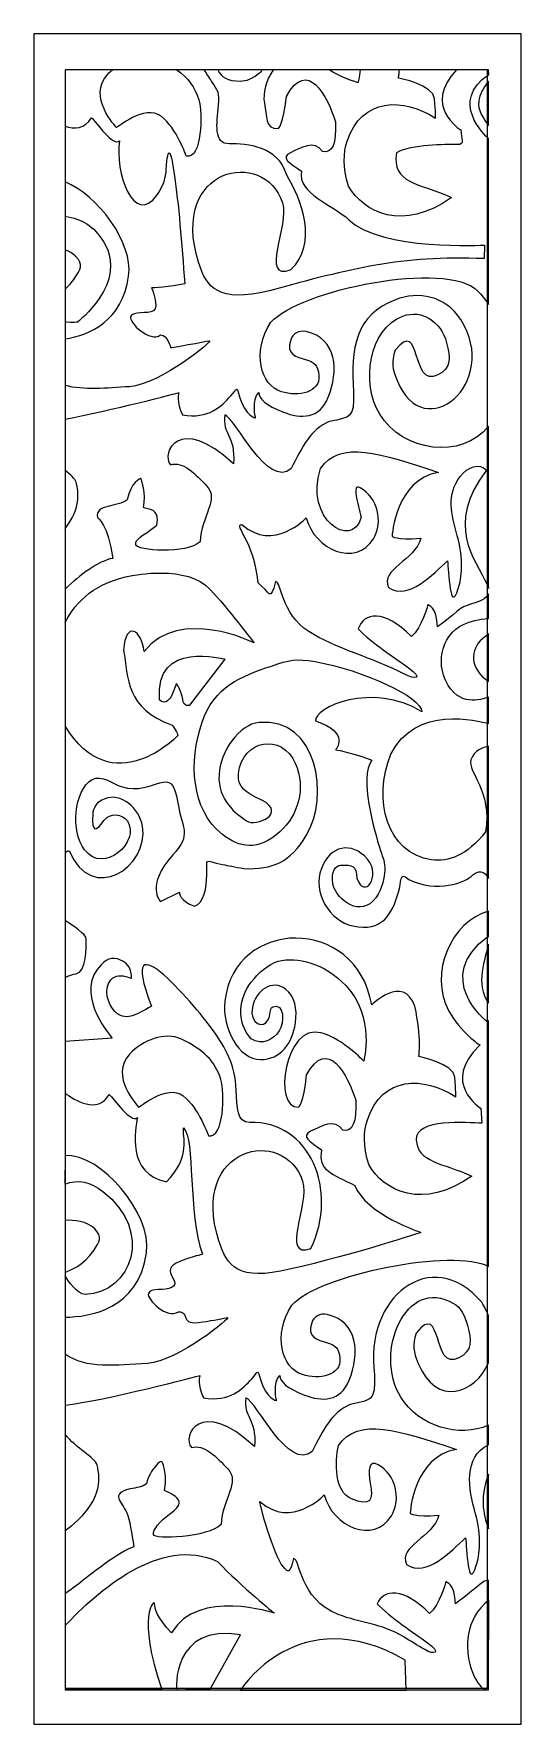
# Model space of a CAD drawing. Header units: centimetres. Extents: x -1.23 to 1.23, y -4.26 to 4.26.
import ezdxf

# ---------------------------------------------------------------- set-up
doc = ezdxf.new("R2010")
doc.units = ezdxf.units.CM
doc.header["$MEASUREMENT"] = 0
doc.layers.add('Layer 1', color=7, linetype='Continuous')

msp = doc.modelspace()

# ---------------------------------------------------------------- linework, layer by layer
at = {"layer": 'Layer 1', "color": 250}
msp.add_lwpolyline([(-1.22834, -4.26053), (1.22836, -4.26053), (1.22836, 4.26053), (-1.22834, 4.26053), (-1.22834, -4.26053)], close=True, dxfattribs=at)
at = {"layer": 'Layer 1', "color": 23}
for points, knots in [([(-1.22835, -4.26054), (-1.22835, -4.26054), (-1.22835, 4.26053), (-1.22835, 4.26053), (-1.22835, 4.26053), (-1.22835, 4.26053), (1.22836, 4.26053), (1.22836, 4.26053), (1.22836, 4.26053), (1.22836, 4.26053), (1.22836, -4.26054), (1.22836, -4.26054), (1.22836, -4.26054), (1.22836, -4.26054), (-1.22835, -4.26054), (-1.22835, -4.26054)], [0, 0, 0, 0, 0.2, 0.2, 0.2, 0.2, 0.4, 0.4, 0.4, 0.4, 0.6, 0.6, 0.6, 0.6, 1, 1, 1, 1]), ([(-1.07058, 2.31864), (-1.07058, 2.31864), (-1.07058, 2.48787), (-1.07058, 2.48787), (-1.07058, 2.48787), (-0.97624, 2.46266), (-0.8629, 2.47451), (-0.74558, 2.48179), (-0.74558, 2.48179), (-0.58907, 2.49338), (-0.31644, 2.71936), (-0.34168, 2.71356), (-0.34168, 2.71356), (-0.36692, 2.70777), (-0.53858, 2.6788), (-0.53858, 2.6788), (-0.53858, 2.6788), (-0.53858, 2.6788), (-0.55373, 2.74254), (-0.58907, 2.74254), (-0.58907, 2.74254), (-0.6446, 2.70198), (-0.75063, 2.80627), (-0.74053, 2.83524), (-0.74053, 2.83524), (-0.73043, 2.86422), (-0.6547, 2.84683), (-0.62441, 2.86422), (-0.62441, 2.86422), (-0.59412, 2.8816), (-0.63451, 2.9801), (-0.63451, 2.9801), (-0.63451, 2.9801), (-0.63451, 2.9801), (-0.53858, 2.98298), (-0.4679, 3.00036), (-0.4679, 3.00036), (-0.49449, 3.40231), (-0.54551, 3.85197), (-0.56068, 3.57471), (-0.56068, 3.57471), (-0.5627, 3.53777), (-0.57295, 3.49707), (-0.60704, 3.44856), (-0.60704, 3.44856), (-0.72389, 3.28226), (-0.82288, 3.56786), (-0.79607, 3.72177), (-0.79607, 3.72177), (-0.82636, 3.687), (-0.91723, 3.82027), (-0.93743, 3.83765), (-0.93743, 3.83765), (-0.97131, 3.78062), (-1.02338, 3.77927), (-1.07058, 3.79518), (-1.07058, 3.79518), (-1.07058, 3.79518), (-1.07058, 4.07923), (-1.07058, 4.07923), (-1.07058, 4.07923), (-1.07058, 4.07923), (-0.83203, 4.07923), (-0.83203, 4.07923), (-0.83203, 4.07923), (-0.84028, 4.07236), (-0.848, 4.06515), (-0.85507, 4.05766), (-0.85507, 4.05766), (-0.96298, 3.94331), (-0.81247, 3.7923), (-0.81247, 3.78795), (-0.81247, 3.78795), (-0.81247, 3.78132), (-0.66877, 3.90921), (-0.5861, 3.84465), (-0.5861, 3.84465), (-0.50808, 3.78371), (-0.45906, 3.6431), (-0.45906, 3.6431), (-0.45906, 3.6431), (-0.38041, 3.62805), (-0.37629, 3.85992), (-0.39688, 3.92803), (-0.39688, 3.92803), (-0.41612, 3.99165), (-0.45125, 4.039), (-0.50661, 4.07923), (-0.50661, 4.07923), (-0.50661, 4.07923), (-0.37003, 4.07923), (-0.37003, 4.07923), (-0.37003, 4.07923), (-0.35692, 4.05971), (-0.34423, 4.04055), (-0.33238, 4.02191), (-0.33238, 4.02191), (-0.29946, 3.97014), (-0.29057, 3.96493), (-0.29672, 3.90076), (-0.29672, 3.90076), (-0.30566, 3.8076), (-0.32454, 3.70381), (-0.24177, 3.70596), (-0.24177, 3.70596), (-0.15499, 3.70821), (0.00491, 3.69234), (0.04483, 3.55074), (0.04483, 3.55074), (0.12193, 3.42581), (0.20719, 3.20265), (0.06628, 3.07037), (0.06628, 3.07037), (-0.09213, 3.01476), (0.06178, 3.29485), (0.0248, 3.40902), (0.0248, 3.40902), (-0.06563, 3.68818), (-0.54849, 3.59045), (-0.39776, 3.10856), (-0.39776, 3.10856), (-0.35773, 2.98056), (-0.29998, 2.90342), (-0.041, 2.96552), (-0.041, 2.96552), (0.37007, 3.07561), (0.61929, 3.14526), (1.04093, 3.12705), (1.04093, 3.12705), (1.04093, 3.12705), (1.04423, 3.19523), (1.04423, 3.19523), (1.04423, 3.19523), (1.04423, 3.19523), (0.52188, 3.16599), (0.35929, 3.32334), (0.35929, 3.32334), (0.28252, 3.39762), (0.09849, 3.45417), (0.12056, 3.56813), (0.12056, 3.56813), (0.05997, 3.60869), (0.01453, 3.63766), (0.06502, 3.66084), (0.06502, 3.66084), (0.11551, 3.68401), (0.18619, 3.73037), (0.22658, 3.66663), (0.22658, 3.66663), (0.27707, 3.65504), (0.29726, 3.70719), (0.29221, 3.81728), (0.29221, 3.81728), (0.25182, 3.94476), (0.15085, 4.14176), (0.04483, 3.94476), (0.04483, 3.94476), (0.02968, 3.7999), (0.00444, 3.78252), (0.00444, 3.78252), (0.00444, 3.78252), (-0.06418, 3.77727), (-0.05297, 3.85055), (-0.06555, 3.91103), (-0.06555, 3.91103), (-0.07594, 3.96096), (-0.05655, 4.0275), (-0.02223, 4.07923), (-0.02223, 4.07923), (-0.02223, 4.07923), (0.26094, 4.07923), (0.26094, 4.07923), (0.26094, 4.07923), (0.30446, 4.04529), (0.40606, 4.01429), (0.40606, 4.01429), (0.40606, 4.01429), (0.40606, 4.01429), (0.41299, 4.03955), (0.4163, 4.07923), (0.4163, 4.07923), (0.4163, 4.07923), (0.61331, 4.07923), (0.61331, 4.07923), (0.61331, 4.07923), (0.61262, 4.05187), (0.61028, 4.03746), (0.61028, 4.03746), (0.61028, 4.03746), (0.61028, 4.03746), (0.78699, 4.0027), (0.79204, 3.93317), (0.79204, 3.93317), (0.79708, 3.86364), (0.79708, 3.83466), (0.79708, 3.83466), (0.79708, 3.83466), (0.63532, 3.93975), (0.4248, 3.94228), (0.3511, 3.71851), (0.3511, 3.71851), (0.33276, 3.66283), (0.32755, 3.58841), (0.35785, 3.4928), (0.35785, 3.4928), (0.43358, 3.35953), (0.63048, 3.26103), (0.87786, 3.43486), (0.87786, 3.43486), (0.71126, 3.51018), (0.57494, 3.50439), (0.60018, 3.66084), (0.60018, 3.66084), (0.67812, 3.7032), (0.84606, 3.7035), (0.90628, 3.70212), (0.90628, 3.70212), (0.94621, 3.70122), (0.92637, 3.73094), (0.9233, 3.77672), (0.9233, 3.77672), (0.9233, 3.77672), (0.72797, 3.89705), (0.902, 4.07923), (0.902, 4.07923), (0.902, 4.07923), (1.06435, 4.07923), (1.06435, 4.07923), (1.06435, 4.07923), (1.06435, 4.07923), (1.06537, 4.05608), (1.06537, 4.05608), (1.06537, 4.05608), (0.86288, 3.91902), (1.04639, 3.74636), (1.06435, 3.73281), (1.06435, 3.73281), (1.06435, 3.73281), (1.06435, 2.89634), (1.06435, 2.89634), (1.06435, 2.89634), (1.04644, 2.92313), (1.02764, 2.94542), (1.00998, 2.96344), (1.00998, 2.96344), (0.85199, 3.1247), (0.10662, 2.96717), (-0.03359, 2.80625), (-0.03359, 2.80625), (-0.12998, 2.65572), (-0.08507, 2.4891), (0.01946, 2.45605), (0.01946, 2.45605), (0.10499, 2.42903), (0.21575, 2.45213), (0.20854, 2.53711), (0.20854, 2.53711), (0.20386, 2.59231), (0.18354, 2.60581), (0.14159, 2.61791), (0.14159, 2.61791), (0.09526, 2.63129), (0.04173, 2.64387), (0.06661, 2.71781), (0.06661, 2.71781), (0.07659, 2.74747), (0.10661, 2.76737), (0.14439, 2.75925), (0.14439, 2.75925), (0.30079, 2.72562), (0.30912, 2.55993), (0.25601, 2.42829), (0.25601, 2.42829), (0.2117, 2.3184), (0.11782, 2.31909), (0.02967, 2.35341), (0.02967, 2.35341), (-0.05944, 2.38812), (-0.09357, 2.42018), (-0.09357, 2.45223), (-0.09357, 2.45223), (-0.13213, 2.41781), (-0.11071, 2.32438), (-0.11071, 2.32438), (-0.11071, 2.32438), (-0.11071, 2.32438), (-0.16169, 2.33218), (-0.191, 2.43115), (-0.191, 2.43115), (-0.20695, 2.48498), (-0.19901, 2.47637), (-0.23584, 2.43503), (-0.23584, 2.43503), (-0.2807, 2.38468), (-0.34662, 2.31632), (-0.47916, 2.33913), (-0.47916, 2.33913), (-0.51344, 2.40306), (-0.4963, 2.45223), (-0.4963, 2.45223), (-0.4963, 2.45223), (-0.4963, 2.45223), (-0.84575, 2.35943), (-1.07058, 2.31864)], [0, 0, 0, 0, 0.012987, 0.012987, 0.012987, 0.012987, 0.025974, 0.025974, 0.025974, 0.025974, 0.038961, 0.038961, 0.038961, 0.038961, 0.0519481, 0.0519481, 0.0519481, 0.0519481, 0.0649351, 0.0649351, 0.0649351, 0.0649351, 0.0779221, 0.0779221, 0.0779221, 0.0779221, 0.0909091, 0.0909091, 0.0909091, 0.0909091, 0.1038961, 0.1038961, 0.1038961, 0.1038961, 0.1168831, 0.1168831, 0.1168831, 0.1168831, 0.1298701, 0.1298701, 0.1298701, 0.1298701, 0.1428571, 0.1428571, 0.1428571, 0.1428571, 0.1558442, 0.1558442, 0.1558442, 0.1558442, 0.1688312, 0.1688312, 0.1688312, 0.1688312, 0.1818182, 0.1818182, 0.1818182, 0.1818182, 0.1948052, 0.1948052, 0.1948052, 0.1948052, 0.2077922, 0.2077922, 0.2077922, 0.2077922, 0.2207792, 0.2207792, 0.2207792, 0.2207792, 0.2337662, 0.2337662, 0.2337662, 0.2337662, 0.2467532, 0.2467532, 0.2467532, 0.2467532, 0.2597403, 0.2597403, 0.2597403, 0.2597403, 0.2727273, 0.2727273, 0.2727273, 0.2727273, 0.2857143, 0.2857143, 0.2857143, 0.2857143, 0.2987013, 0.2987013, 0.2987013, 0.2987013, 0.3116883, 0.3116883, 0.3116883, 0.3116883, 0.3246753, 0.3246753, 0.3246753, 0.3246753, 0.3376623, 0.3376623, 0.3376623, 0.3376623, 0.3506494, 0.3506494, 0.3506494, 0.3506494, 0.3636364, 0.3636364, 0.3636364, 0.3636364, 0.3766234, 0.3766234, 0.3766234, 0.3766234, 0.3896104, 0.3896104, 0.3896104, 0.3896104, 0.4025974, 0.4025974, 0.4025974, 0.4025974, 0.4155844, 0.4155844, 0.4155844, 0.4155844, 0.4285714, 0.4285714, 0.4285714, 0.4285714, 0.4415584, 0.4415584, 0.4415584, 0.4415584, 0.4545455, 0.4545455, 0.4545455, 0.4545455, 0.4675325, 0.4675325, 0.4675325, 0.4675325, 0.4805195, 0.4805195, 0.4805195, 0.4805195, 0.4935065, 0.4935065, 0.4935065, 0.4935065, 0.5064935, 0.5064935, 0.5064935, 0.5064935, 0.5194805, 0.5194805, 0.5194805, 0.5194805, 0.5324675, 0.5324675, 0.5324675, 0.5324675, 0.5454545, 0.5454545, 0.5454545, 0.5454545, 0.5584416, 0.5584416, 0.5584416, 0.5584416, 0.5714286, 0.5714286, 0.5714286, 0.5714286, 0.5844156, 0.5844156, 0.5844156, 0.5844156, 0.5974026, 0.5974026, 0.5974026, 0.5974026, 0.6103896, 0.6103896, 0.6103896, 0.6103896, 0.6233766, 0.6233766, 0.6233766, 0.6233766, 0.6363636, 0.6363636, 0.6363636, 0.6363636, 0.6493506, 0.6493506, 0.6493506, 0.6493506, 0.6623377, 0.6623377, 0.6623377, 0.6623377, 0.6753247, 0.6753247, 0.6753247, 0.6753247, 0.6883117, 0.6883117, 0.6883117, 0.6883117, 0.7012987, 0.7012987, 0.7012987, 0.7012987, 0.7142857, 0.7142857, 0.7142857, 0.7142857, 0.7272727, 0.7272727, 0.7272727, 0.7272727, 0.7402597, 0.7402597, 0.7402597, 0.7402597, 0.7532468, 0.7532468, 0.7532468, 0.7532468, 0.7662338, 0.7662338, 0.7662338, 0.7662338, 0.7792208, 0.7792208, 0.7792208, 0.7792208, 0.7922078, 0.7922078, 0.7922078, 0.7922078, 0.8051948, 0.8051948, 0.8051948, 0.8051948, 0.8181818, 0.8181818, 0.8181818, 0.8181818, 0.8311688, 0.8311688, 0.8311688, 0.8311688, 0.8441558, 0.8441558, 0.8441558, 0.8441558, 0.8571429, 0.8571429, 0.8571429, 0.8571429, 0.8701299, 0.8701299, 0.8701299, 0.8701299, 0.8831169, 0.8831169, 0.8831169, 0.8831169, 0.8961039, 0.8961039, 0.8961039, 0.8961039, 0.9090909, 0.9090909, 0.9090909, 0.9090909, 0.9220779, 0.9220779, 0.9220779, 0.9220779, 0.9350649, 0.9350649, 0.9350649, 0.9350649, 0.9480519, 0.9480519, 0.9480519, 0.9480519, 0.961039, 0.961039, 0.961039, 0.961039, 0.974026, 0.974026, 0.974026, 0.974026, 1, 1, 1, 1]), ([(-1.07058, -4.07924), (-1.07058, -4.07924), (-1.07058, 4.07923), (-1.07058, 4.07923), (-1.07058, 4.07923), (-1.07058, 4.07923), (1.05932, 4.07923), (1.05932, 4.07923), (1.05932, 4.07923), (1.05932, 4.07923), (1.05932, -4.07924), (1.05932, -4.07924), (1.05932, -4.07924), (1.05932, -4.07924), (-1.07058, -4.07924), (-1.07058, -4.07924)], [0, 0, 0, 0, 0.2, 0.2, 0.2, 0.2, 0.4, 0.4, 0.4, 0.4, 0.6, 0.6, 0.6, 0.6, 1, 1, 1, 1]), ([(-0.30144, 4.07923), (-0.30144, 4.07923), (-0.07505, 4.07923), (-0.07505, 4.07923), (-0.07505, 4.07923), (-0.07714, 4.07677), (-0.07924, 4.07441), (-0.08139, 4.07223), (-0.08139, 4.07223), (-0.12636, 4.03282), (-0.15912, 4.02215), (-0.18749, 4.0222), (-0.18749, 4.0222), (-0.25361, 4.02231), (-0.28121, 4.0409), (-0.30144, 4.07923)], [0, 0, 0, 0, 0.2, 0.2, 0.2, 0.2, 0.4, 0.4, 0.4, 0.4, 0.6, 0.6, 0.6, 0.6, 1, 1, 1, 1]), ([(1.06435, 4.02257), (1.06435, 4.02257), (1.06435, 3.79824), (1.06435, 3.79824), (1.06435, 3.79824), (0.97015, 3.91002), (1.02992, 3.97185), (1.06435, 4.02257)], [0, 0, 0, 0, 0.3333333, 0.3333333, 0.3333333, 0.3333333, 1, 1, 1, 1]), ([(-1.07058, 2.72267), (-1.07058, 2.72267), (-1.07058, 2.80815), (-1.07058, 2.80815), (-1.07058, 2.80815), (-1.06845, 2.80764), (-1.06631, 2.80726), (-1.06418, 2.80704), (-1.06418, 2.80704), (-1.03388, 2.80125), (-1.00864, 2.80704), (-1.00864, 2.80704), (-1.00864, 2.80704), (-1.00864, 2.80704), (-0.74986, 3.00504), (-0.87521, 3.20961), (-0.87521, 3.20961), (-0.9271, 3.29432), (-0.98562, 3.32797), (-1.07058, 3.34093), (-1.07058, 3.34093), (-1.07058, 3.34093), (-1.07058, 3.51353), (-1.07058, 3.51353), (-1.07058, 3.51353), (-0.90564, 3.44769), (-0.72652, 3.20809), (-0.75027, 3.03944), (-0.75027, 3.03944), (-0.78211, 2.81335), (-0.9436, 2.74265), (-1.07058, 2.72267)], [0, 0, 0, 0, 0.1111111, 0.1111111, 0.1111111, 0.1111111, 0.2222222, 0.2222222, 0.2222222, 0.2222222, 0.3333333, 0.3333333, 0.3333333, 0.3333333, 0.4444444, 0.4444444, 0.4444444, 0.4444444, 0.5555556, 0.5555556, 0.5555556, 0.5555556, 0.6666667, 0.6666667, 0.6666667, 0.6666667, 0.7777778, 0.7777778, 0.7777778, 0.7777778, 1, 1, 1, 1]), ([(-1.07058, 2.97363), (-1.07058, 2.97363), (-1.07058, 3.17003), (-1.07058, 3.17003), (-1.07058, 3.17003), (-1.0504, 3.16351), (-1.03131, 3.15352), (-1.01629, 3.13843), (-1.01629, 3.13843), (-0.97512, 3.09699), (-0.99284, 3.07243), (-1.02135, 3.02988), (-1.02135, 3.02988), (-1.03675, 3.00688), (-1.05372, 2.98842), (-1.07058, 2.97363)], [0, 0, 0, 0, 0.2, 0.2, 0.2, 0.2, 0.4, 0.4, 0.4, 0.4, 0.6, 0.6, 0.6, 0.6, 1, 1, 1, 1]), ([(-1.07058, 0.13379), (-1.07058, 0.13379), (-1.07058, 0.77187), (-1.07058, 0.77187), (-1.07058, 0.77187), (-0.83211, 0.37881), (-0.50177, 0.72311), (-0.50177, 0.72311), (-0.50177, 0.72311), (-0.50177, 0.72311), (-0.51241, 0.75671), (-0.53104, 0.77503), (-0.53104, 0.77503), (-0.76523, 0.86055), (-0.75192, 1.01326), (-0.77587, 1.15375), (-0.77587, 1.15375), (-0.76523, 1.30646), (-0.68539, 1.25454), (-0.67208, 1.14764), (-0.67208, 1.14764), (-0.49112, 1.37671), (-0.11856, 1.1904), (-0.11856, 1.1904), (-0.11856, 1.1904), (-0.11856, 1.1904), (-0.25428, 1.3706), (-0.33943, 1.45917), (-0.33943, 1.45917), (-0.45387, 1.58744), (-0.73329, 1.52941), (-0.73329, 1.52941), (-0.73329, 1.52941), (-0.91267, 1.49691), (-1.01551, 1.40315), (-1.07058, 1.29142), (-1.07058, 1.29142), (-1.07058, 1.29142), (-1.07058, 1.46112), (-1.07058, 1.46112), (-1.07058, 1.46112), (-0.99489, 1.53229), (-0.90432, 1.60259), (-0.83048, 1.61633), (-0.83048, 1.61633), (-0.8519, 1.78351), (-0.90759, 1.82285), (-0.90759, 1.82285), (-0.90759, 1.82285), (-0.92045, 1.89169), (-0.80477, 1.87202), (-0.75764, 1.91135), (-0.75764, 1.91135), (-0.74051, 1.99986), (-0.68909, 2.01953), (-0.68909, 2.01953), (-0.68909, 2.01953), (-0.68909, 2.01953), (-0.6591, 1.94086), (-0.67624, 1.87202), (-0.67624, 1.87202), (-0.65482, 1.86218), (-0.59055, 1.87202), (-0.60769, 1.78351), (-0.60769, 1.78351), (-0.68481, 1.72451), (-0.71908, 1.71467), (-0.7148, 1.68517), (-0.7148, 1.68517), (-0.71052, 1.65567), (-0.45774, 1.636), (-0.38919, 1.69992), (-0.38919, 1.69992), (-0.38572, 1.83166), (-0.29216, 1.91245), (-0.35621, 1.98051), (-0.35621, 1.98051), (-0.41323, 2.04109), (-0.47618, 2.10738), (-0.53914, 2.08837), (-0.53914, 2.08837), (-0.59055, 2.14245), (-0.4963, 2.34897), (-0.2221, 2.09328), (-0.2221, 2.09328), (-0.20925, 2.24079), (-0.28208, 2.24079), (-0.26494, 2.33913), (-0.26494, 2.33913), (-0.20925, 2.31947), (-0.05073, 1.96544), (0.06923, 2.0687), (0.06923, 2.0687), (0.12462, 2.17786), (0.16674, 2.26683), (0.26066, 2.30559), (0.26066, 2.30559), (0.37313, 2.33038), (0.38606, 2.3216), (0.3835, 2.45579), (0.3835, 2.45579), (0.36721, 2.67635), (0.39524, 2.84475), (0.5943, 2.91985), (0.5943, 2.91985), (0.70925, 2.96323), (0.84563, 2.94212), (0.92338, 2.8206), (0.92338, 2.8206), (1.12691, 2.50253), (0.73992, 2.17632), (0.60305, 2.51291), (0.60305, 2.51291), (0.57843, 2.57347), (0.57348, 2.60149), (0.59242, 2.6658), (0.59242, 2.6658), (0.73084, 2.83553), (0.66837, 2.47118), (0.80838, 2.54091), (0.80838, 2.54091), (0.87854, 2.57583), (0.87192, 2.62928), (0.85235, 2.70298), (0.85235, 2.70298), (0.82381, 2.81038), (0.7285, 2.8727), (0.63259, 2.83769), (0.63259, 2.83769), (0.45998, 2.77466), (0.42016, 2.49814), (0.5154, 2.34263), (0.5154, 2.34263), (0.63066, 2.15444), (0.92865, 2.11044), (1.06435, 2.28276), (1.06435, 2.28276), (1.06435, 2.28276), (1.06435, 1.46509), (1.06435, 1.46509), (1.06435, 1.46509), (1.06308, 1.47006), (1.06117, 1.47538), (1.0585, 1.48108), (1.0585, 1.48108), (0.99457, 1.61756), (0.84213, 1.77979), (1.05319, 2.06112), (1.05319, 2.06112), (1.01784, 2.09887), (0.96073, 2.08015), (0.92085, 2.02843), (0.92085, 2.02843), (0.85211, 1.93927), (0.87476, 1.83968), (0.90623, 1.72977), (0.90623, 1.72977), (0.9408, 1.60906), (0.92822, 1.51838), (0.91131, 1.46443), (0.91131, 1.46443), (0.86831, 1.32717), (0.86354, 1.55631), (0.85697, 1.60406), (0.85697, 1.60406), (0.78492, 1.53791), (0.65868, 1.40131), (0.55957, 1.4696), (0.55957, 1.4696), (0.51451, 1.56269), (0.69475, 1.60406), (0.72179, 1.71784), (0.72179, 1.71784), (0.59562, 1.70749), (0.57759, 1.72818), (0.57759, 1.72818), (0.57759, 1.72818), (0.57759, 1.72818), (0.59562, 2.01779), (0.81191, 2.04881), (0.81191, 2.04881), (0.51739, 2.14733), (0.31624, 2.2143), (0.2171, 2.0695), (0.2171, 2.0695), (0.13194, 1.8158), (0.37691, 1.65445), (0.42159, 1.82343), (0.42159, 1.82343), (0.40752, 1.88957), (0.37014, 1.99863), (0.41722, 1.97165), (0.41722, 1.97165), (0.50416, 1.92182), (0.5351, 1.80234), (0.48321, 1.71543), (0.48321, 1.71543), (0.39564, 1.56876), (0.18518, 1.6599), (0.14501, 1.82127), (0.14501, 1.82127), (0.14501, 1.82127), (-0.02026, 1.64337), (-0.17971, 1.78754), (-0.17971, 1.78754), (-0.22319, 1.782), (-0.11689, 1.70436), (-0.09757, 1.49365), (-0.09757, 1.49365), (-0.03959, 1.44374), (-0.03476, 1.39383), (-0.0106, 1.49919), (-0.0106, 1.49919), (0.02064, 1.50317), (0.01701, 1.33834), (0.15759, 1.24724), (0.15759, 1.24724), (0.28649, 1.16371), (0.47871, 1.11652), (0.6398, 1.03237), (0.6398, 1.03237), (0.6938, 1.00417), (0.73753, 1.00965), (0.66037, 1.0647), (0.66037, 1.0647), (0.59352, 1.11239), (0.47334, 1.19234), (0.40651, 1.26032), (0.40651, 1.26032), (0.43437, 1.3426), (0.53638, 1.36385), (0.6755, 1.22193), (0.6755, 1.22193), (0.72865, 1.26629), (0.75764, 1.38274), (0.75764, 1.38274), (0.75764, 1.38274), (0.75764, 1.38274), (0.80595, 1.37165), (0.80595, 1.27184), (0.80595, 1.27184), (0.82466, 1.28257), (0.87532, 1.32483), (0.92156, 1.3616), (0.92156, 1.3616), (0.95642, 1.3893), (1.05108, 1.39638), (1.06435, 1.43817), (1.06435, 1.43817), (1.06435, 1.43817), (1.06435, 1.31262), (1.06435, 1.31262), (1.06435, 1.31262), (0.9605, 1.30674), (0.90217, 1.27326), (0.86848, 1.22765), (0.86848, 1.22765), (0.81977, 1.16172), (0.8126, 1.07668), (0.84838, 0.99908), (0.84838, 0.99908), (0.91074, 0.86385), (1.02743, 0.90423), (1.06435, 0.91642), (1.06435, 0.91642), (1.06435, 0.91642), (1.06435, 0.78372), (1.06435, 0.78372), (1.06435, 0.78372), (1.01196, 0.79769), (0.69395, 0.87907), (0.57131, 0.62871), (0.57131, 0.62871), (0.47777, 0.39909), (0.55083, 0.12984), (0.77613, 0.09659), (0.77613, 0.09659), (0.86087, 0.08407), (0.95564, 0.1185), (1.0486, 0.23704), (1.0486, 0.23704), (1.08334, 0.44966), (0.95597, 0.53826), (0.97527, 0.60027), (0.97527, 0.60027), (0.99032, 0.64862), (1.03586, 0.66465), (1.06435, 0.66937), (1.06435, 0.66937), (1.06435, 0.66937), (1.06435, 0.00232), (1.06435, 0.00232), (1.06435, 0.00232), (1.04375, 0.04382), (1.0084, 0.04373), (0.98494, 0.02018), (0.98494, 0.02018), (0.94708, -0.01784), (0.80454, -0.07137), (0.66168, -0.00318), (0.66168, -0.00318), (0.61408, 0.04493), (0.62482, -0.01831), (0.6104, -0.06595), (0.6104, -0.06595), (0.57607, -0.1792), (0.5303, -0.26792), (0.37959, -0.2364), (0.37959, -0.2364), (0.26125, -0.21166), (0.17589, -0.06821), (0.221, 0.05316), (0.221, 0.05316), (0.2636, 0.16778), (0.37512, 0.19239), (0.45285, 0.09999), (0.45285, 0.09999), (0.52567, 0.01345), (0.43664, -0.10627), (0.40048, 0.00336), (0.40048, 0.00336), (0.39756, 0.06718), (0.37927, 0.07189), (0.31798, 0.06898), (0.31798, 0.06898), (0.29267, 0.06777), (0.27079, 0.04118), (0.27812, -0.02617), (0.27812, -0.02617), (0.30337, -0.11308), (0.41949, -0.1942), (0.49522, -0.0957), (0.49522, -0.0957), (0.53008, -0.04337), (0.5393, 0.00732), (0.54028, 0.04334), (0.54028, 0.04334), (0.54144, 0.08688), (0.53255, 0.10255), (0.51912, 0.14432), (0.51912, 0.14432), (0.48439, 0.25232), (0.41191, 0.50908), (0.47502, 0.59961), (0.47502, 0.59961), (0.34376, 0.64597), (0.29327, 0.65176), (0.29327, 0.65176), (0.29327, 0.65176), (0.29327, 0.65176), (0.369, 0.73867), (0.19229, 0.79662), (0.19229, 0.79662), (0.17715, 0.86035), (0.48007, 0.99942), (0.72746, 0.84297), (0.72746, 0.84297), (0.72746, 0.91766), (0.4329, 1.05226), (0.18984, 1.096), (0.18984, 1.096), (0.09479, 1.11309), (0.05964, 1.10369), (-0.03062, 1.07364), (-0.03062, 1.07364), (-0.18265, 1.02304), (-0.32019, 0.96836), (-0.38044, 0.78986), (-0.38044, 0.78986), (-0.44728, 0.59184), (-0.43753, 0.35208), (-0.27724, 0.22423), (-0.27724, 0.22423), (-0.19388, 0.15775), (-0.09868, 0.13833), (0.01209, 0.23819), (0.01209, 0.23819), (0.10399, 0.32103), (0.14499, 0.45477), (0.08896, 0.58459), (0.08896, 0.58459), (0.02439, 0.73416), (-0.17756, 0.70663), (-0.19639, 0.531), (-0.19639, 0.531), (-0.20385, 0.46155), (-0.15955, 0.43652), (-0.07892, 0.39704), (-0.07892, 0.39704), (0.05097, 0.33346), (-0.10884, 0.25916), (-0.15607, 0.29252), (-0.15607, 0.29252), (-0.20734, 0.32873), (-0.30176, 0.39324), (-0.29487, 0.52748), (-0.29487, 0.52748), (-0.28915, 0.63937), (-0.19535, 0.77991), (-0.09214, 0.78912), (-0.09214, 0.78912), (0.20137, 0.81534), (0.2645, 0.41597), (0.14501, 0.21868), (0.14501, 0.21868), (0.06396, 0.08486), (-0.02145, 0.04755), (-0.16908, 0.05234), (-0.16908, 0.05234), (-0.21467, 0.06103), (-0.24983, 0.06785), (-0.27673, 0.07314), (-0.27673, 0.07314), (-0.37537, 0.09255), (-0.35346, 0.11365), (-0.356, 0.01968), (-0.356, 0.01968), (-0.35765, -0.04131), (-0.36938, -0.12214), (-0.4186, -0.13626), (-0.4186, -0.13626), (-0.49433, -0.11308), (-0.49433, -0.06673), (-0.49433, -0.06673), (-0.49433, -0.06673), (-0.49433, -0.06673), (-0.59026, -0.11308), (-0.59026, -0.11308), (-0.59026, -0.11308), (-0.59026, -0.11308), (-0.66895, -0.03632), (-0.52761, 0.1212), (-0.52761, 0.1212), (-0.4305, 0.22943), (-0.48103, 0.24976), (-0.50219, 0.38423), (-0.50219, 0.38423), (-0.53585, 0.5981), (-0.61355, 0.41149), (-0.78845, 0.46624), (-0.78845, 0.46624), (-0.82253, 0.47601), (-0.88821, 0.52827), (-0.93338, 0.50196), (-0.93338, 0.50196), (-1.02901, 0.44626), (-1.04204, 0.23664), (-0.97293, 0.14704), (-0.97293, 0.14704), (-0.87382, 0.01851), (-0.68929, 0.18998), (-0.7568, 0.29288), (-0.7568, 0.29288), (-0.78059, 0.32913), (-0.84594, 0.33544), (-0.87504, 0.29555), (-0.87504, 0.29555), (-0.91484, 0.241), (-0.93636, 0.22797), (-0.93149, 0.32563), (-0.93149, 0.32563), (-0.92997, 0.35606), (-0.91441, 0.38699), (-0.87084, 0.40453), (-0.87084, 0.40453), (-0.79032, 0.43695), (-0.69607, 0.35815), (-0.68046, 0.26639), (-0.68046, 0.26639), (-0.64532, 0.05977), (-0.93736, -0.13129), (-1.04969, 0.14186), (-1.04969, 0.14186), (-1.05777, 0.14244), (-1.06467, 0.13948), (-1.07058, 0.13379)], [0, 0, 0, 0, 0.0083333, 0.0083333, 0.0083333, 0.0083333, 0.0166667, 0.0166667, 0.0166667, 0.0166667, 0.025, 0.025, 0.025, 0.025, 0.0333333, 0.0333333, 0.0333333, 0.0333333, 0.0416667, 0.0416667, 0.0416667, 0.0416667, 0.05, 0.05, 0.05, 0.05, 0.0583333, 0.0583333, 0.0583333, 0.0583333, 0.0666667, 0.0666667, 0.0666667, 0.0666667, 0.075, 0.075, 0.075, 0.075, 0.0833333, 0.0833333, 0.0833333, 0.0833333, 0.0916667, 0.0916667, 0.0916667, 0.0916667, 0.1, 0.1, 0.1, 0.1, 0.1083333, 0.1083333, 0.1083333, 0.1083333, 0.1166667, 0.1166667, 0.1166667, 0.1166667, 0.125, 0.125, 0.125, 0.125, 0.1333333, 0.1333333, 0.1333333, 0.1333333, 0.1416667, 0.1416667, 0.1416667, 0.1416667, 0.15, 0.15, 0.15, 0.15, 0.1583333, 0.1583333, 0.1583333, 0.1583333, 0.1666667, 0.1666667, 0.1666667, 0.1666667, 0.175, 0.175, 0.175, 0.175, 0.1833333, 0.1833333, 0.1833333, 0.1833333, 0.1916667, 0.1916667, 0.1916667, 0.1916667, 0.2, 0.2, 0.2, 0.2, 0.2083333, 0.2083333, 0.2083333, 0.2083333, 0.2166667, 0.2166667, 0.2166667, 0.2166667, 0.225, 0.225, 0.225, 0.225, 0.2333333, 0.2333333, 0.2333333, 0.2333333, 0.2416667, 0.2416667, 0.2416667, 0.2416667, 0.25, 0.25, 0.25, 0.25, 0.2583333, 0.2583333, 0.2583333, 0.2583333, 0.2666667, 0.2666667, 0.2666667, 0.2666667, 0.275, 0.275, 0.275, 0.275, 0.2833333, 0.2833333, 0.2833333, 0.2833333, 0.2916667, 0.2916667, 0.2916667, 0.2916667, 0.3, 0.3, 0.3, 0.3, 0.3083333, 0.3083333, 0.3083333, 0.3083333, 0.3166667, 0.3166667, 0.3166667, 0.3166667, 0.325, 0.325, 0.325, 0.325, 0.3333333, 0.3333333, 0.3333333, 0.3333333, 0.3416667, 0.3416667, 0.3416667, 0.3416667, 0.35, 0.35, 0.35, 0.35, 0.3583333, 0.3583333, 0.3583333, 0.3583333, 0.3666667, 0.3666667, 0.3666667, 0.3666667, 0.375, 0.375, 0.375, 0.375, 0.3833333, 0.3833333, 0.3833333, 0.3833333, 0.3916667, 0.3916667, 0.3916667, 0.3916667, 0.4, 0.4, 0.4, 0.4, 0.4083333, 0.4083333, 0.4083333, 0.4083333, 0.4166667, 0.4166667, 0.4166667, 0.4166667, 0.425, 0.425, 0.425, 0.425, 0.4333333, 0.4333333, 0.4333333, 0.4333333, 0.4416667, 0.4416667, 0.4416667, 0.4416667, 0.45, 0.45, 0.45, 0.45, 0.4583333, 0.4583333, 0.4583333, 0.4583333, 0.4666667, 0.4666667, 0.4666667, 0.4666667, 0.475, 0.475, 0.475, 0.475, 0.4833333, 0.4833333, 0.4833333, 0.4833333, 0.4916667, 0.4916667, 0.4916667, 0.4916667, 0.5, 0.5, 0.5, 0.5, 0.5083333, 0.5083333, 0.5083333, 0.5083333, 0.5166667, 0.5166667, 0.5166667, 0.5166667, 0.525, 0.525, 0.525, 0.525, 0.5333333, 0.5333333, 0.5333333, 0.5333333, 0.5416667, 0.5416667, 0.5416667, 0.5416667, 0.55, 0.55, 0.55, 0.55, 0.5583333, 0.5583333, 0.5583333, 0.5583333, 0.5666667, 0.5666667, 0.5666667, 0.5666667, 0.575, 0.575, 0.575, 0.575, 0.5833333, 0.5833333, 0.5833333, 0.5833333, 0.5916667, 0.5916667, 0.5916667, 0.5916667, 0.6, 0.6, 0.6, 0.6, 0.6083333, 0.6083333, 0.6083333, 0.6083333, 0.6166667, 0.6166667, 0.6166667, 0.6166667, 0.625, 0.625, 0.625, 0.625, 0.6333333, 0.6333333, 0.6333333, 0.6333333, 0.6416667, 0.6416667, 0.6416667, 0.6416667, 0.65, 0.65, 0.65, 0.65, 0.6583333, 0.6583333, 0.6583333, 0.6583333, 0.6666667, 0.6666667, 0.6666667, 0.6666667, 0.675, 0.675, 0.675, 0.675, 0.6833333, 0.6833333, 0.6833333, 0.6833333, 0.6916667, 0.6916667, 0.6916667, 0.6916667, 0.7, 0.7, 0.7, 0.7, 0.7083333, 0.7083333, 0.7083333, 0.7083333, 0.7166667, 0.7166667, 0.7166667, 0.7166667, 0.725, 0.725, 0.725, 0.725, 0.7333333, 0.7333333, 0.7333333, 0.7333333, 0.7416667, 0.7416667, 0.7416667, 0.7416667, 0.75, 0.75, 0.75, 0.75, 0.7583333, 0.7583333, 0.7583333, 0.7583333, 0.7666667, 0.7666667, 0.7666667, 0.7666667, 0.775, 0.775, 0.775, 0.775, 0.7833333, 0.7833333, 0.7833333, 0.7833333, 0.7916667, 0.7916667, 0.7916667, 0.7916667, 0.8, 0.8, 0.8, 0.8, 0.8083333, 0.8083333, 0.8083333, 0.8083333, 0.8166667, 0.8166667, 0.8166667, 0.8166667, 0.825, 0.825, 0.825, 0.825, 0.8333333, 0.8333333, 0.8333333, 0.8333333, 0.8416667, 0.8416667, 0.8416667, 0.8416667, 0.85, 0.85, 0.85, 0.85, 0.8583333, 0.8583333, 0.8583333, 0.8583333, 0.8666667, 0.8666667, 0.8666667, 0.8666667, 0.875, 0.875, 0.875, 0.875, 0.8833333, 0.8833333, 0.8833333, 0.8833333, 0.8916667, 0.8916667, 0.8916667, 0.8916667, 0.9, 0.9, 0.9, 0.9, 0.9083333, 0.9083333, 0.9083333, 0.9083333, 0.9166667, 0.9166667, 0.9166667, 0.9166667, 0.925, 0.925, 0.925, 0.925, 0.9333333, 0.9333333, 0.9333333, 0.9333333, 0.9416667, 0.9416667, 0.9416667, 0.9416667, 0.95, 0.95, 0.95, 0.95, 0.9583333, 0.9583333, 0.9583333, 0.9583333, 0.9666667, 0.9666667, 0.9666667, 0.9666667, 0.975, 0.975, 0.975, 0.975, 0.9833333, 0.9833333, 0.9833333, 0.9833333, 1, 1, 1, 1]), ([(-1.07058, 1.76746), (-1.07058, 1.76746), (-1.07058, 2.05904), (-1.07058, 2.05904), (-1.07058, 2.05904), (-1.04315, 2.03757), (-1.0211, 2.01894), (-1.0147, 1.99986), (-1.0147, 1.99986), (-1.00229, 1.94642), (-0.99215, 1.86458), (-1.07058, 1.76746)], [0, 0, 0, 0, 0.25, 0.25, 0.25, 0.25, 0.5, 0.5, 0.5, 0.5, 1, 1, 1, 1]), ([(-0.44322, 0.87582), (-0.44322, 0.87582), (-0.26492, 1.10794), (-0.26492, 1.10794), (-0.26492, 1.10794), (-0.26492, 1.10794), (-0.62152, 1.20873), (-0.59491, 0.90331), (-0.59491, 0.90331), (-0.56564, 0.86971), (-0.53636, 0.91858), (-0.53636, 0.91858), (-0.53636, 0.91858), (-0.53636, 0.91858), (-0.50975, 0.98577), (-0.50975, 0.98577), (-0.50975, 0.98577), (-0.50975, 0.98577), (-0.48314, 0.94912), (-0.47782, 0.90636), (-0.47782, 0.90636), (-0.47249, 0.8636), (-0.44322, 0.87582), (-0.44322, 0.87582)], [0, 0, 0, 0, 0.1428571, 0.1428571, 0.1428571, 0.1428571, 0.2857143, 0.2857143, 0.2857143, 0.2857143, 0.4285714, 0.4285714, 0.4285714, 0.4285714, 0.5714286, 0.5714286, 0.5714286, 0.5714286, 0.7142857, 0.7142857, 0.7142857, 0.7142857, 1, 1, 1, 1]), ([(1.06435, 1.2369), (1.06435, 1.2369), (1.06435, 0.99585), (1.06435, 0.99585), (1.06435, 0.99585), (0.96615, 1.0599), (0.96929, 1.15799), (1.03331, 1.2102), (1.03331, 1.2102), (1.04658, 1.22102), (1.05581, 1.22794), (1.06435, 1.2369)], [0, 0, 0, 0, 0.25, 0.25, 0.25, 0.25, 0.5, 0.5, 0.5, 0.5, 1, 1, 1, 1]), ([(-1.07058, -2.65195), (-1.07058, -2.65195), (-1.07058, -2.39568), (-1.07058, -2.39568), (-1.07058, -2.39568), (-0.96375, -2.47018), (-0.81341, -2.45216), (-0.65589, -2.44238), (-0.65589, -2.44238), (-0.49938, -2.43079), (-0.22675, -2.20482), (-0.25199, -2.21061), (-0.25199, -2.21061), (-0.26619, -2.21387), (-0.32671, -2.22446), (-0.37696, -2.23311), (-0.37696, -2.23311), (-0.50302, -2.25479), (-0.43452, -2.18164), (-0.49938, -2.18164), (-0.49938, -2.18164), (-0.55492, -2.2222), (-0.66094, -2.1179), (-0.65084, -2.08893), (-0.65084, -2.08893), (-0.64074, -2.05996), (-0.56501, -2.07734), (-0.53472, -2.05996), (-0.53472, -2.05996), (-0.46856, -2.022), (-0.6296, -1.9694), (-0.46199, -1.91607), (-0.46199, -1.91607), (-0.43477, -1.90741), (-0.40471, -1.89844), (-0.37821, -1.89193), (-0.37821, -1.89193), (-0.45394, -1.68333), (-0.41355, -1.3125), (-0.47414, -1.25456), (-0.47414, -1.25456), (-0.47414, -1.32988), (-0.44384, -1.40521), (-0.55996, -1.52689), (-0.55996, -1.52689), (-0.76191, -1.48633), (-0.71647, -1.26035), (-0.70638, -1.20241), (-0.70638, -1.20241), (-0.73667, -1.23717), (-0.82755, -1.10391), (-0.84774, -1.08652), (-0.84774, -1.08652), (-0.90765, -1.18736), (-1.0244, -1.11419), (-1.07058, -1.0792), (-1.07058, -1.0792), (-1.07058, -1.0792), (-1.07058, -0.81994), (-1.07058, -0.81994), (-1.07058, -0.81994), (-1.07058, -0.81994), (-0.8326, -0.8026), (-0.8326, -0.8026), (-0.8326, -0.8026), (-0.8326, -0.8026), (-1.01483, -0.59781), (-0.9085, -0.4565), (-0.9085, -0.4565), (-0.88027, -0.41897), (-0.85001, -0.39022), (-0.80618, -0.40286), (-0.80618, -0.40286), (-0.72445, -0.42647), (-0.73667, -0.5013), (-0.73667, -0.5013), (-0.73667, -0.5013), (-0.73667, -0.5013), (-0.76946, -0.48492), (-0.80129, -0.48833), (-0.80129, -0.48833), (-0.81576, -0.48987), (-0.83003, -0.49552), (-0.84093, -0.50864), (-0.84093, -0.50864), (-0.87986, -0.5555), (-0.85552, -0.6298), (-0.81968, -0.6686), (-0.81968, -0.6686), (-0.77356, -0.71853), (-0.71143, -0.68816), (-0.6357, -0.64036), (-0.6357, -0.64036), (-0.82445, -0.14519), (-0.38436, -0.67642), (-0.32244, -0.76619), (-0.32244, -0.76619), (-0.26423, -0.85059), (-0.21232, -0.93328), (-0.2081, -1.06434), (-0.2081, -1.06434), (-0.2053, -1.15159), (-0.20494, -1.22851), (-0.13974, -1.22682), (-0.13974, -1.22682), (0.16311, -1.21896), (0.30936, -1.57023), (0.16831, -1.86241), (0.16831, -1.86241), (0.0099, -1.91802), (0.16381, -1.63793), (0.12683, -1.52376), (0.12683, -1.52376), (0.0364, -1.24459), (-0.44646, -1.34233), (-0.29573, -1.82422), (-0.29573, -1.82422), (-0.2557, -1.95221), (-0.19795, -2.02936), (0.06103, -1.96725), (0.06103, -1.96725), (0.39424, -1.89193), (0.72241, -1.78184), (0.72241, -1.78184), (0.72241, -1.78184), (0.72241, -1.78184), (0.44473, -1.68913), (0.38919, -1.54427), (0.38919, -1.54427), (0.27307, -1.48633), (0.20239, -1.46894), (0.22259, -1.36465), (0.22259, -1.36465), (0.162, -1.32409), (0.11656, -1.29512), (0.16705, -1.27194), (0.16705, -1.27194), (0.21754, -1.24876), (0.28822, -1.20241), (0.32861, -1.26615), (0.32861, -1.26615), (0.3791, -1.27773), (0.39929, -1.22559), (0.39424, -1.11549), (0.39424, -1.11549), (0.35385, -0.98802), (0.25288, -0.79101), (0.14686, -0.98802), (0.14686, -0.98802), (0.13171, -1.13288), (0.10647, -1.15026), (0.10647, -1.15026), (0.10647, -1.15026), (-0.02584, -1.16038), (0.03692, -0.72429), (0.21988, -0.77587), (0.21988, -0.77587), (0.33451, -0.80819), (0.43463, -0.91849), (0.43463, -0.91849), (0.43463, -0.91849), (0.43463, -0.91849), (0.49522, -0.69831), (0.34376, -0.53607), (0.34376, -0.53607), (0.2355, -0.42425), (0.09886, -0.38939), (0.00391, -0.41458), (0.00391, -0.41458), (-0.04725, -0.42814), (-0.0971, -0.47518), (-0.13223, -0.5193), (-0.13223, -0.5193), (-0.19229, -0.5947), (-0.21005, -0.71831), (-0.13357, -0.8063), (-0.13357, -0.8063), (-0.07559, -0.84178), (-0.02165, -0.80964), (0.00812, -0.76622), (0.00812, -0.76622), (0.03725, -0.72373), (0.03293, -0.62223), (-0.02321, -0.64439), (-0.02321, -0.64439), (-0.04219, -0.65189), (-0.02951, -0.66766), (-0.04586, -0.70698), (-0.04586, -0.70698), (-0.06795, -0.76009), (-0.1429, -0.73009), (-0.12653, -0.64682), (-0.12653, -0.64682), (-0.11007, -0.56286), (-0.0269, -0.5019), (0.04249, -0.55653), (0.04249, -0.55653), (0.08613, -0.59089), (0.10088, -0.65357), (0.09032, -0.72574), (0.09032, -0.72574), (0.07549, -0.82717), (0.01533, -0.91074), (-0.08546, -0.91058), (-0.08546, -0.91058), (-0.19536, -0.9104), (-0.28058, -0.75218), (-0.26541, -0.61629), (-0.26541, -0.61629), (-0.21863, -0.19701), (0.39587, -0.18031), (0.47502, -0.63457), (0.47502, -0.63457), (0.47502, -0.63457), (0.63153, -0.47812), (0.69212, -0.64036), (0.69212, -0.64036), (0.72746, -0.8026), (0.71231, -0.89531), (0.71231, -0.89531), (0.71231, -0.89531), (0.71231, -0.89531), (0.88902, -0.93008), (0.89407, -0.99961), (0.89407, -0.99961), (0.89912, -1.06914), (0.89912, -1.09811), (0.89912, -1.09811), (0.89912, -1.09811), (0.73735, -0.99302), (0.52683, -0.99049), (0.45313, -1.21427), (0.45313, -1.21427), (0.43479, -1.26995), (0.42958, -1.34437), (0.45988, -1.43997), (0.45988, -1.43997), (0.53561, -1.57324), (0.73251, -1.67174), (0.9799, -1.49792), (0.9799, -1.49792), (0.83021, -1.43024), (0.70497, -1.42805), (0.69938, -1.31484), (0.69938, -1.31484), (0.69404, -1.20593), (0.95796, -1.22777), (1.03038, -1.23138), (1.03038, -1.23138), (1.03038, -1.23138), (1.02533, -1.15605), (1.02533, -1.15605), (1.02533, -1.15605), (1.02533, -1.15605), (0.81834, -1.02858), (1.02028, -0.83737), (1.02028, -0.83737), (1.02028, -0.83737), (0.92117, -0.77152), (0.86355, -0.66563), (0.86355, -0.66563), (0.76033, -0.47595), (0.87698, -0.21178), (1.06435, -0.16226), (1.06435, -0.16226), (1.06435, -0.16226), (1.06435, -0.29217), (1.06435, -0.29217), (1.06435, -0.29217), (1.06322, -0.29117), (1.06187, -0.29044), (1.06018, -0.29009), (1.06018, -0.29009), (0.77843, -0.49828), (1.05632, -0.71976), (1.05632, -0.71976), (1.05632, -0.71976), (1.05632, -0.71976), (1.05967, -0.71706), (1.06435, -0.71258), (1.06435, -0.71258), (1.06435, -0.71258), (1.06435, -1.95324), (1.06435, -1.95324), (1.06435, -1.95324), (0.89029, -1.85831), (0.2076, -1.99299), (0.07228, -2.14829), (0.07228, -2.14829), (-0.02411, -2.29883), (0.0208, -2.46545), (0.12533, -2.49849), (0.12533, -2.49849), (0.21085, -2.52551), (0.32161, -2.50242), (0.31441, -2.41744), (0.31441, -2.41744), (0.30973, -2.36224), (0.2894, -2.34873), (0.24745, -2.33663), (0.24745, -2.33663), (0.20113, -2.32326), (0.14759, -2.31067), (0.17248, -2.23673), (0.17248, -2.23673), (0.18246, -2.20707), (0.21248, -2.18717), (0.25026, -2.19529), (0.25026, -2.19529), (0.40665, -2.22893), (0.41499, -2.39461), (0.36188, -2.52626), (0.36188, -2.52626), (0.31756, -2.63614), (0.22369, -2.63546), (0.13554, -2.60113), (0.13554, -2.60113), (0.04642, -2.56642), (0.0123, -2.53437), (0.0123, -2.50232), (0.0123, -2.50232), (-0.02626, -2.53674), (-0.00484, -2.63016), (-0.00484, -2.63016), (-0.00484, -2.63016), (-0.00484, -2.63016), (-0.05582, -2.62236), (-0.08513, -2.52339), (-0.08513, -2.52339), (-0.10108, -2.46956), (-0.09315, -2.47818), (-0.12997, -2.51952), (-0.12997, -2.51952), (-0.17484, -2.56986), (-0.24075, -2.63822), (-0.37329, -2.61541), (-0.37329, -2.61541), (-0.40757, -2.55149), (-0.39043, -2.50232), (-0.39043, -2.50232), (-0.39043, -2.50232), (-0.39043, -2.50232), (-0.87591, -2.63122), (-1.07058, -2.65195)], [0, 0, 0, 0, 0.0114943, 0.0114943, 0.0114943, 0.0114943, 0.0229885, 0.0229885, 0.0229885, 0.0229885, 0.0344828, 0.0344828, 0.0344828, 0.0344828, 0.045977, 0.045977, 0.045977, 0.045977, 0.0574713, 0.0574713, 0.0574713, 0.0574713, 0.0689655, 0.0689655, 0.0689655, 0.0689655, 0.0804598, 0.0804598, 0.0804598, 0.0804598, 0.091954, 0.091954, 0.091954, 0.091954, 0.1034483, 0.1034483, 0.1034483, 0.1034483, 0.1149425, 0.1149425, 0.1149425, 0.1149425, 0.1264368, 0.1264368, 0.1264368, 0.1264368, 0.137931, 0.137931, 0.137931, 0.137931, 0.1494253, 0.1494253, 0.1494253, 0.1494253, 0.1609195, 0.1609195, 0.1609195, 0.1609195, 0.1724138, 0.1724138, 0.1724138, 0.1724138, 0.183908, 0.183908, 0.183908, 0.183908, 0.1954023, 0.1954023, 0.1954023, 0.1954023, 0.2068966, 0.2068966, 0.2068966, 0.2068966, 0.2183908, 0.2183908, 0.2183908, 0.2183908, 0.2298851, 0.2298851, 0.2298851, 0.2298851, 0.2413793, 0.2413793, 0.2413793, 0.2413793, 0.2528736, 0.2528736, 0.2528736, 0.2528736, 0.2643678, 0.2643678, 0.2643678, 0.2643678, 0.2758621, 0.2758621, 0.2758621, 0.2758621, 0.2873563, 0.2873563, 0.2873563, 0.2873563, 0.2988506, 0.2988506, 0.2988506, 0.2988506, 0.3103448, 0.3103448, 0.3103448, 0.3103448, 0.3218391, 0.3218391, 0.3218391, 0.3218391, 0.3333333, 0.3333333, 0.3333333, 0.3333333, 0.3448276, 0.3448276, 0.3448276, 0.3448276, 0.3563218, 0.3563218, 0.3563218, 0.3563218, 0.3678161, 0.3678161, 0.3678161, 0.3678161, 0.3793103, 0.3793103, 0.3793103, 0.3793103, 0.3908046, 0.3908046, 0.3908046, 0.3908046, 0.4022989, 0.4022989, 0.4022989, 0.4022989, 0.4137931, 0.4137931, 0.4137931, 0.4137931, 0.4252874, 0.4252874, 0.4252874, 0.4252874, 0.4367816, 0.4367816, 0.4367816, 0.4367816, 0.4482759, 0.4482759, 0.4482759, 0.4482759, 0.4597701, 0.4597701, 0.4597701, 0.4597701, 0.4712644, 0.4712644, 0.4712644, 0.4712644, 0.4827586, 0.4827586, 0.4827586, 0.4827586, 0.4942529, 0.4942529, 0.4942529, 0.4942529, 0.5057471, 0.5057471, 0.5057471, 0.5057471, 0.5172414, 0.5172414, 0.5172414, 0.5172414, 0.5287356, 0.5287356, 0.5287356, 0.5287356, 0.5402299, 0.5402299, 0.5402299, 0.5402299, 0.5517241, 0.5517241, 0.5517241, 0.5517241, 0.5632184, 0.5632184, 0.5632184, 0.5632184, 0.5747126, 0.5747126, 0.5747126, 0.5747126, 0.5862069, 0.5862069, 0.5862069, 0.5862069, 0.5977011, 0.5977011, 0.5977011, 0.5977011, 0.6091954, 0.6091954, 0.6091954, 0.6091954, 0.6206897, 0.6206897, 0.6206897, 0.6206897, 0.6321839, 0.6321839, 0.6321839, 0.6321839, 0.6436782, 0.6436782, 0.6436782, 0.6436782, 0.6551724, 0.6551724, 0.6551724, 0.6551724, 0.6666667, 0.6666667, 0.6666667, 0.6666667, 0.6781609, 0.6781609, 0.6781609, 0.6781609, 0.6896552, 0.6896552, 0.6896552, 0.6896552, 0.7011494, 0.7011494, 0.7011494, 0.7011494, 0.7126437, 0.7126437, 0.7126437, 0.7126437, 0.7241379, 0.7241379, 0.7241379, 0.7241379, 0.7356322, 0.7356322, 0.7356322, 0.7356322, 0.7471264, 0.7471264, 0.7471264, 0.7471264, 0.7586207, 0.7586207, 0.7586207, 0.7586207, 0.7701149, 0.7701149, 0.7701149, 0.7701149, 0.7816092, 0.7816092, 0.7816092, 0.7816092, 0.7931034, 0.7931034, 0.7931034, 0.7931034, 0.8045977, 0.8045977, 0.8045977, 0.8045977, 0.816092, 0.816092, 0.816092, 0.816092, 0.8275862, 0.8275862, 0.8275862, 0.8275862, 0.8390805, 0.8390805, 0.8390805, 0.8390805, 0.8505747, 0.8505747, 0.8505747, 0.8505747, 0.862069, 0.862069, 0.862069, 0.862069, 0.8735632, 0.8735632, 0.8735632, 0.8735632, 0.8850575, 0.8850575, 0.8850575, 0.8850575, 0.8965517, 0.8965517, 0.8965517, 0.8965517, 0.908046, 0.908046, 0.908046, 0.908046, 0.9195402, 0.9195402, 0.9195402, 0.9195402, 0.9310345, 0.9310345, 0.9310345, 0.9310345, 0.9425287, 0.9425287, 0.9425287, 0.9425287, 0.954023, 0.954023, 0.954023, 0.954023, 0.9655172, 0.9655172, 0.9655172, 0.9655172, 0.9770115, 0.9770115, 0.9770115, 0.9770115, 1, 1, 1, 1]), ([(-1.07058, -0.49623), (-1.07058, -0.49623), (-1.07058, -0.20904), (-1.07058, -0.20904), (-1.07058, -0.20904), (-1.03259, -0.23276), (-0.96386, -0.27914), (-0.96386, -0.3043), (-0.96386, -0.3043), (-0.96386, -0.33906), (-0.96386, -0.47233), (-1.01435, -0.47812), (-1.01435, -0.47812), (-1.0315, -0.48009), (-1.05157, -0.48743), (-1.07058, -0.49623)], [0, 0, 0, 0, 0.2, 0.2, 0.2, 0.2, 0.4, 0.4, 0.4, 0.4, 0.6, 0.6, 0.6, 0.6, 1, 1, 1, 1]), ([(1.06435, -0.32912), (1.06435, -0.32912), (1.06435, -0.62521), (1.06435, -0.62521), (1.06435, -0.62521), (0.99211, -0.53236), (1.04847, -0.39566), (1.06435, -0.32912)], [0, 0, 0, 0, 0.3333333, 0.3333333, 0.3333333, 0.3333333, 1, 1, 1, 1]), ([(-0.70133, -1.15026), (-0.70133, -1.14592), (-0.85184, -0.9949), (-0.74393, -0.88056), (-0.74393, -0.88056), (-0.68125, -0.81415), (-0.56721, -0.76831), (-0.48672, -0.80634), (-0.48672, -0.80634), (-0.37636, -0.85848), (-0.31396, -0.91684), (-0.28574, -1.01018), (-0.28574, -1.01018), (-0.26514, -1.0783), (-0.26927, -1.31016), (-0.34792, -1.29512), (-0.34792, -1.29512), (-0.34792, -1.29512), (-0.39693, -1.1545), (-0.47496, -1.09356), (-0.47496, -1.09356), (-0.55762, -1.029), (-0.70133, -1.15689), (-0.70133, -1.15026)], [0, 0, 0, 0, 0.1428571, 0.1428571, 0.1428571, 0.1428571, 0.2857143, 0.2857143, 0.2857143, 0.2857143, 0.4285714, 0.4285714, 0.4285714, 0.4285714, 0.5714286, 0.5714286, 0.5714286, 0.5714286, 0.7142857, 0.7142857, 0.7142857, 0.7142857, 1, 1, 1, 1]), ([(-1.07058, -2.20865), (-1.07058, -2.20865), (-1.07058, -2.00079), (-1.07058, -2.00079), (-1.07058, -2.00079), (-1.05244, -2.03031), (-1.01068, -2.09037), (-0.96891, -2.09473), (-0.96891, -2.09473), (-0.73724, -2.08374), (-0.61936, -1.77843), (-0.88044, -1.57541), (-0.88044, -1.57541), (-0.94417, -1.52586), (-1.00436, -1.51125), (-1.07183, -1.53861), (-1.07183, -1.53861), (-1.07183, -1.53861), (-1.07058, -1.39358), (-1.07058, -1.39358), (-1.07058, -1.39358), (-0.89009, -1.3843), (-0.63239, -1.68452), (-0.66058, -1.88474), (-0.66058, -1.88474), (-0.70075, -2.17003), (-0.94735, -2.20789), (-1.07058, -2.20865)], [0, 0, 0, 0, 0.125, 0.125, 0.125, 0.125, 0.25, 0.25, 0.25, 0.25, 0.375, 0.375, 0.375, 0.375, 0.5, 0.5, 0.5, 0.5, 0.625, 0.625, 0.625, 0.625, 0.75, 0.75, 0.75, 0.75, 1, 1, 1, 1]), ([(-1.07058, -1.98218), (-1.07058, -1.98218), (-1.07058, -1.72078), (-1.07058, -1.72078), (-1.07058, -1.72078), (-1.02927, -1.71913), (-0.96081, -1.72333), (-0.92103, -1.76334), (-0.92103, -1.76334), (-0.87985, -1.80477), (-0.89757, -1.82934), (-0.92609, -1.87189), (-0.92609, -1.87189), (-0.97734, -1.94839), (-1.04586, -1.9748), (-1.07058, -1.98218)], [0, 0, 0, 0, 0.2, 0.2, 0.2, 0.2, 0.4, 0.4, 0.4, 0.4, 0.6, 0.6, 0.6, 0.6, 1, 1, 1, 1]), ([(-1.07058, -4.0881), (-1.07058, -4.0881), (-1.07058, -4.08246), (-1.07058, -4.08246), (-1.07058, -4.08246), (-1.07058, -4.08246), (-0.58372, -4.08519), (-0.58372, -4.08519), (-0.58372, -4.08519), (-0.71225, -3.7115), (-0.61984, -3.62734), (-0.61984, -3.65192), (-0.61984, -3.65192), (-0.61984, -3.67651), (-0.60699, -3.72568), (-0.53415, -3.79943), (-0.53415, -3.79943), (-0.40134, -3.57325), (-0.01575, -3.70109), (-0.01575, -3.70109), (-0.01575, -3.70109), (-0.01575, -3.70109), (-0.17855, -3.56834), (-0.3028, -3.44049), (-0.3028, -3.44049), (-0.58995, -3.30583), (-0.91269, -3.59511), (-1.07058, -3.76353), (-1.07058, -3.76353), (-1.07058, -3.76353), (-1.07058, -3.60209), (-1.07058, -3.60209), (-1.07058, -3.60209), (-0.94606, -3.51631), (-0.83555, -3.4097), (-0.72461, -3.36667), (-0.72461, -3.36667), (-0.73297, -3.30137), (-0.74658, -3.22711), (-0.76004, -3.19555), (-0.76004, -3.19555), (-0.78505, -3.1369), (-0.84889, -3.10037), (-0.74294, -3.07481), (-0.74294, -3.07481), (-0.71102, -3.06711), (-0.68214, -3.0671), (-0.66006, -3.04866), (-0.66006, -3.04866), (-0.65256, -3.00995), (-0.63022, -2.97892), (-0.61678, -2.96244), (-0.61678, -2.96244), (-0.57973, -2.917), (-0.57668, -2.93693), (-0.56803, -2.98836), (-0.56803, -2.98836), (-0.56341, -3.01583), (-0.56159, -3.05026), (-0.57037, -3.08253), (-0.57037, -3.08253), (-0.49633, -3.11651), (-0.45948, -3.14284), (-0.54495, -3.20246), (-0.54495, -3.20246), (-0.59168, -3.23505), (-0.62902, -3.28032), (-0.62564, -3.3036), (-0.62564, -3.3036), (-0.62136, -3.3331), (-0.35187, -3.31854), (-0.28332, -3.25462), (-0.28332, -3.25462), (-0.27985, -3.12289), (-0.18629, -3.0421), (-0.25035, -2.97404), (-0.25035, -2.97404), (-0.30736, -2.91345), (-0.37032, -2.84716), (-0.43327, -2.86618), (-0.43327, -2.86618), (-0.48469, -2.81209), (-0.39043, -2.60558), (-0.11623, -2.86126), (-0.11623, -2.86126), (-0.10338, -2.71375), (-0.17621, -2.71375), (-0.15908, -2.61541), (-0.15908, -2.61541), (-0.10338, -2.63508), (0.05514, -2.9891), (0.1751, -2.88585), (0.1751, -2.88585), (0.23049, -2.77669), (0.27261, -2.68771), (0.36652, -2.64895), (0.36652, -2.64895), (0.479, -2.62416), (0.49192, -2.63294), (0.48937, -2.49875), (0.48937, -2.49875), (0.43117, -2.11117), (0.77767, -1.83564), (1.02925, -2.13394), (1.02925, -2.13394), (1.04396, -2.15694), (1.05548, -2.17998), (1.06435, -2.2028), (1.06435, -2.2028), (1.06435, -2.2028), (1.06435, -2.43657), (1.06435, -2.43657), (1.06435, -2.43657), (0.99711, -2.59769), (0.79892, -2.66299), (0.70892, -2.44163), (0.70892, -2.44163), (0.68429, -2.38107), (0.67935, -2.35306), (0.69829, -2.28875), (0.69829, -2.28875), (0.83671, -2.11901), (0.77424, -2.48336), (0.91425, -2.41364), (0.91425, -2.41364), (0.98441, -2.37871), (0.97779, -2.32526), (0.95821, -2.25156), (0.95821, -2.25156), (0.94506, -2.20207), (0.92138, -2.15575), (0.88671, -2.1398), (0.88671, -2.1398), (0.64836, -1.99831), (0.48284, -2.3859), (0.62127, -2.61192), (0.62127, -2.61192), (0.71189, -2.75988), (0.91549, -2.81872), (1.06435, -2.75336), (1.06435, -2.75336), (1.06435, -2.75336), (1.06435, -2.85228), (1.06435, -2.85228), (1.06435, -2.85228), (0.93469, -2.9128), (0.96327, -3.07721), (0.99705, -3.19519), (0.99705, -3.19519), (1.03162, -3.3159), (1.01904, -3.40658), (1.00213, -3.46053), (1.00213, -3.46053), (0.95913, -3.59779), (0.95436, -3.36865), (0.94779, -3.3209), (0.94779, -3.3209), (0.87574, -3.38706), (0.7495, -3.52365), (0.65039, -3.45536), (0.65039, -3.45536), (0.60533, -3.36227), (0.78557, -3.3209), (0.81261, -3.20712), (0.81261, -3.20712), (0.68644, -3.21747), (0.66841, -3.19678), (0.66841, -3.19678), (0.66841, -3.19678), (0.66841, -3.19678), (0.68644, -2.90718), (0.90273, -2.87615), (0.90273, -2.87615), (0.60821, -2.77763), (0.40706, -2.71066), (0.30792, -2.85546), (0.30792, -2.85546), (0.28765, -2.94079), (0.28765, -3.09012), (0.37256, -3.12454), (0.37256, -3.12454), (0.46956, -3.16385), (0.48571, -3.13146), (0.4676, -3.04636), (0.4676, -3.04636), (0.45353, -2.98022), (0.46096, -2.92633), (0.50804, -2.95331), (0.50804, -2.95331), (0.59498, -3.00314), (0.62592, -3.12262), (0.57403, -3.20953), (0.57403, -3.20953), (0.48646, -3.35621), (0.276, -3.26506), (0.23583, -3.10369), (0.23583, -3.10369), (0.23583, -3.10369), (0.07056, -3.28159), (-0.08889, -3.13742), (-0.08889, -3.13742), (-0.09429, -3.13811), (-0.01867, -3.41421), (0.0279, -3.46632), (0.0279, -3.46632), (0.05486, -3.49647), (0.0621, -3.50479), (0.08022, -3.42577), (0.08022, -3.42577), (0.11522, -3.42131), (0.10644, -3.62857), (0.30577, -3.70694), (0.30577, -3.70694), (0.42099, -3.75225), (0.51822, -3.75007), (0.63597, -3.82071), (0.63597, -3.82071), (0.67042, -3.84137), (0.70527, -3.86352), (0.74239, -3.88478), (0.74239, -3.88478), (0.79153, -3.91358), (0.82716, -3.90036), (0.75651, -3.84998), (0.75651, -3.84998), (0.68918, -3.80197), (0.56825, -3.72151), (0.50178, -3.65339), (0.50178, -3.65339), (0.53493, -3.58072), (0.63379, -3.56783), (0.76632, -3.70303), (0.76632, -3.70303), (0.81947, -3.65867), (0.84846, -3.54222), (0.84846, -3.54222), (0.84846, -3.54222), (0.84846, -3.54222), (0.89678, -3.55331), (0.89678, -3.65312), (0.89678, -3.65312), (0.91942, -3.64012), (0.98885, -3.58095), (1.04065, -3.54122), (1.04065, -3.54122), (1.044, -3.53865), (1.05288, -3.53675), (1.06435, -3.53445), (1.06435, -3.53445), (1.06435, -3.53445), (1.06435, -4.0881), (1.06435, -4.0881), (1.06435, -4.0881), (1.06435, -4.0881), (-1.07058, -4.0881), (-1.07058, -4.0881)], [0, 0, 0, 0, 0.0153846, 0.0153846, 0.0153846, 0.0153846, 0.0307692, 0.0307692, 0.0307692, 0.0307692, 0.0461538, 0.0461538, 0.0461538, 0.0461538, 0.0615385, 0.0615385, 0.0615385, 0.0615385, 0.0769231, 0.0769231, 0.0769231, 0.0769231, 0.0923077, 0.0923077, 0.0923077, 0.0923077, 0.1076923, 0.1076923, 0.1076923, 0.1076923, 0.1230769, 0.1230769, 0.1230769, 0.1230769, 0.1384615, 0.1384615, 0.1384615, 0.1384615, 0.1538462, 0.1538462, 0.1538462, 0.1538462, 0.1692308, 0.1692308, 0.1692308, 0.1692308, 0.1846154, 0.1846154, 0.1846154, 0.1846154, 0.2, 0.2, 0.2, 0.2, 0.2153846, 0.2153846, 0.2153846, 0.2153846, 0.2307692, 0.2307692, 0.2307692, 0.2307692, 0.2461538, 0.2461538, 0.2461538, 0.2461538, 0.2615385, 0.2615385, 0.2615385, 0.2615385, 0.2769231, 0.2769231, 0.2769231, 0.2769231, 0.2923077, 0.2923077, 0.2923077, 0.2923077, 0.3076923, 0.3076923, 0.3076923, 0.3076923, 0.3230769, 0.3230769, 0.3230769, 0.3230769, 0.3384615, 0.3384615, 0.3384615, 0.3384615, 0.3538462, 0.3538462, 0.3538462, 0.3538462, 0.3692308, 0.3692308, 0.3692308, 0.3692308, 0.3846154, 0.3846154, 0.3846154, 0.3846154, 0.4, 0.4, 0.4, 0.4, 0.4153846, 0.4153846, 0.4153846, 0.4153846, 0.4307692, 0.4307692, 0.4307692, 0.4307692, 0.4461538, 0.4461538, 0.4461538, 0.4461538, 0.4615385, 0.4615385, 0.4615385, 0.4615385, 0.4769231, 0.4769231, 0.4769231, 0.4769231, 0.4923077, 0.4923077, 0.4923077, 0.4923077, 0.5076923, 0.5076923, 0.5076923, 0.5076923, 0.5230769, 0.5230769, 0.5230769, 0.5230769, 0.5384615, 0.5384615, 0.5384615, 0.5384615, 0.5538462, 0.5538462, 0.5538462, 0.5538462, 0.5692308, 0.5692308, 0.5692308, 0.5692308, 0.5846154, 0.5846154, 0.5846154, 0.5846154, 0.6, 0.6, 0.6, 0.6, 0.6153846, 0.6153846, 0.6153846, 0.6153846, 0.6307692, 0.6307692, 0.6307692, 0.6307692, 0.6461538, 0.6461538, 0.6461538, 0.6461538, 0.6615385, 0.6615385, 0.6615385, 0.6615385, 0.6769231, 0.6769231, 0.6769231, 0.6769231, 0.6923077, 0.6923077, 0.6923077, 0.6923077, 0.7076923, 0.7076923, 0.7076923, 0.7076923, 0.7230769, 0.7230769, 0.7230769, 0.7230769, 0.7384615, 0.7384615, 0.7384615, 0.7384615, 0.7538462, 0.7538462, 0.7538462, 0.7538462, 0.7692308, 0.7692308, 0.7692308, 0.7692308, 0.7846154, 0.7846154, 0.7846154, 0.7846154, 0.8, 0.8, 0.8, 0.8, 0.8153846, 0.8153846, 0.8153846, 0.8153846, 0.8307692, 0.8307692, 0.8307692, 0.8307692, 0.8461538, 0.8461538, 0.8461538, 0.8461538, 0.8615385, 0.8615385, 0.8615385, 0.8615385, 0.8769231, 0.8769231, 0.8769231, 0.8769231, 0.8923077, 0.8923077, 0.8923077, 0.8923077, 0.9076923, 0.9076923, 0.9076923, 0.9076923, 0.9230769, 0.9230769, 0.9230769, 0.9230769, 0.9384615, 0.9384615, 0.9384615, 0.9384615, 0.9538462, 0.9538462, 0.9538462, 0.9538462, 0.9692308, 0.9692308, 0.9692308, 0.9692308, 1, 1, 1, 1]), ([(-1.07058, -3.28497), (-1.07058, -3.28497), (-1.07058, -2.79835), (-1.07058, -2.79835), (-1.07058, -2.79835), (-1.01432, -2.87214), (-0.92303, -2.91233), (-0.90884, -2.95468), (-0.90884, -2.95468), (-0.89243, -3.02528), (-0.87999, -3.14545), (-1.07058, -3.28497)], [0, 0, 0, 0, 0.25, 0.25, 0.25, 0.25, 0.5, 0.5, 0.5, 0.5, 1, 1, 1, 1]), ([(1.06435, -3.00072), (1.06435, -3.00072), (1.06435, -3.2757), (1.06435, -3.2757), (1.06435, -3.2757), (1.03396, -3.19934), (1.01998, -3.11057), (1.06435, -3.00072)], [0, 0, 0, 0, 0.3333333, 0.3333333, 0.3333333, 0.3333333, 1, 1, 1, 1]), ([(-0.18712, -4.08955), (-0.18712, -4.08955), (0.10421, -3.62734), (0.64404, -3.93711), (0.64404, -3.93711), (0.64404, -3.93711), (0.64832, -4.08907), (0.64832, -4.08907), (0.64832, -4.08907), (0.64832, -4.08907), (-0.18712, -4.08955), (-0.18712, -4.08955)], [0, 0, 0, 0, 0.25, 0.25, 0.25, 0.25, 0.5, 0.5, 0.5, 0.5, 1, 1, 1, 1]), ([(1.06548, -3.6345), (1.06548, -3.6345), (1.06276, -4.03561), (1.06276, -4.03561), (1.06276, -4.03561), (1.07154, -4.21682), (0.8196, -3.83129), (1.06548, -3.6345)], [0, 0, 0, 0, 0.3333333, 0.3333333, 0.3333333, 0.3333333, 1, 1, 1, 1]), ([(-0.50626, -4.08815), (-0.51483, -4.08849), (-0.52987, -3.75026), (-0.18712, -3.80927), (-0.18712, -3.80927), (-0.18712, -3.80927), (-0.33699, -4.08129), (-0.33699, -4.08129), (-0.33699, -4.08129), (-0.33699, -4.08129), (-0.50626, -4.08815), (-0.50626, -4.08815)], [0, 0, 0, 0, 0.25, 0.25, 0.25, 0.25, 0.5, 0.5, 0.5, 0.5, 1, 1, 1, 1])]:
    msp.add_open_spline(points, degree=3, knots=knots, dxfattribs=at)

doc.saveas('drawing.dxf')
